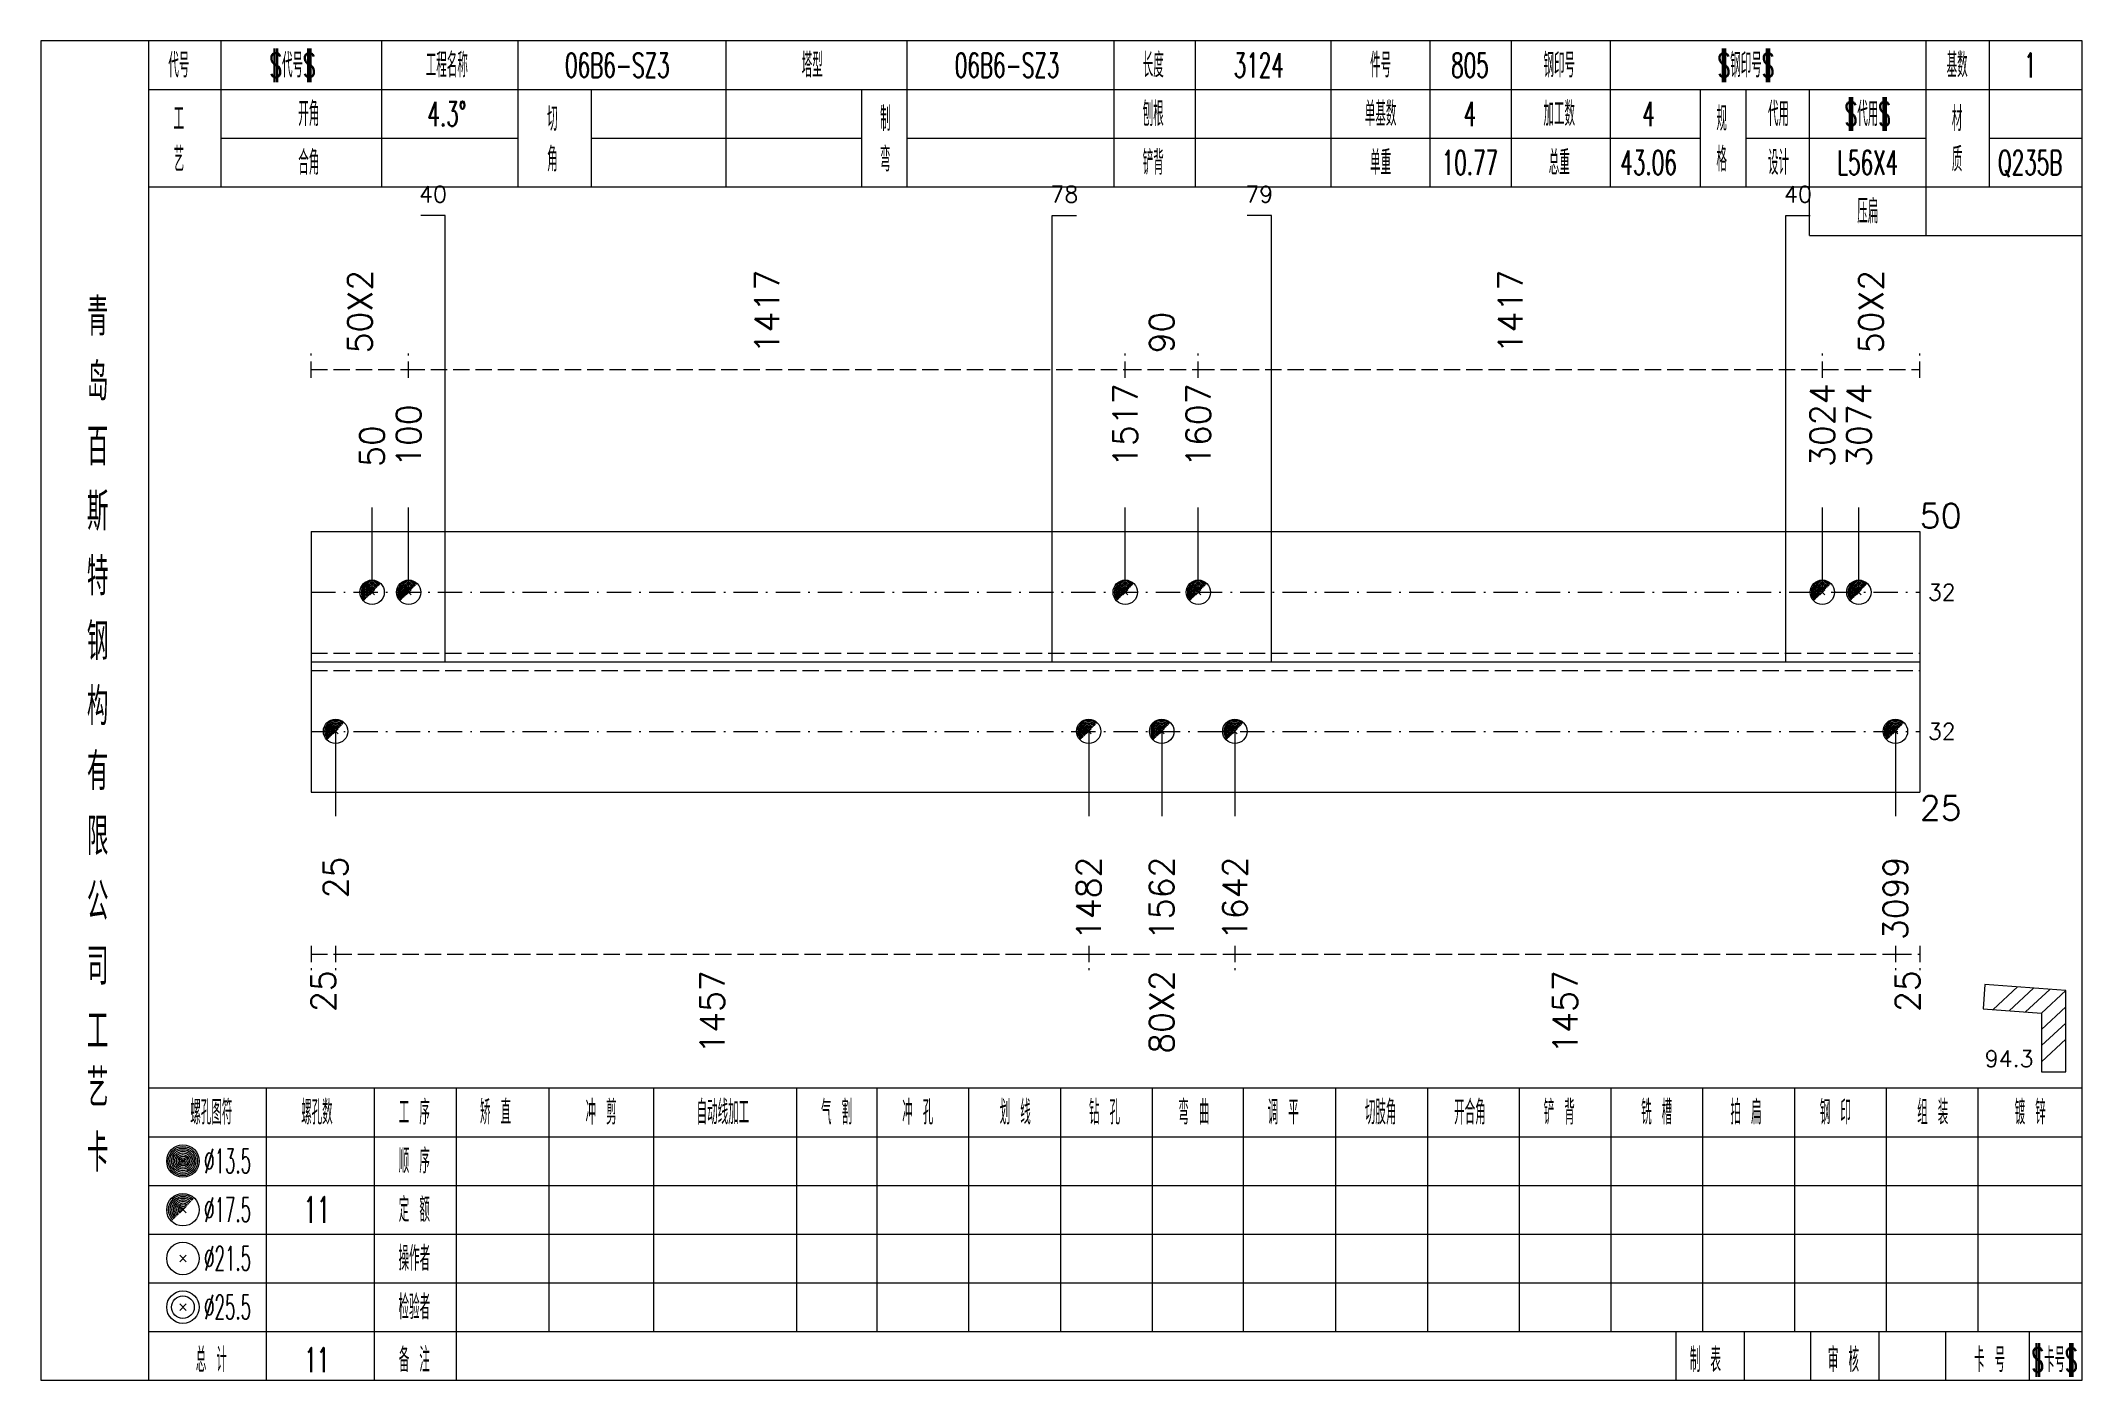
# Model space of a CAD drawing. Extents: x -533 to 8774, y 0 to 7979.
# Drawn here: x 2811.2 to 3062.6, y 2285.4 to 2450.4 of the extents above; entities that cross this region are included whole.
import ezdxf
from ezdxf.enums import TextEntityAlignment as Align

# ---------------------------------------------------------------- set-up
doc = ezdxf.new("R2010")
doc.units = 0
doc.header["$MEASUREMENT"] = 0
doc.linetypes.add('一点画线', pattern=[5.2, 3, -1, 0.2, -1])
doc.linetypes.add('虚线', pattern=[2.75, 2, -0.75])
doc.layers.get('0').update_dxf_attribs({"linetype": 'CONTINUOUS', "lineweight": 25})
for name, color, linetype, lineweight in [('1', 7, 'CONTINUOUS', 25), ('2', 7, 'CONTINUOUS', 25), ('4', 7, 'CONTINUOUS', 25), ('5', 7, 'CONTINUOUS', 25)]:
    doc.layers.add(name, color=color, linetype=linetype, lineweight=lineweight)
doc.styles.get("Standard").update_dxf_attribs({"font": 'simplex.shx', "width": 0.7, "height": 3, "bigfont": 'gbhzfs.shx'})

msp = doc.modelspace()

# ---------------------------------------------------------------- texts
at = {"color": 8, "linetype": 'Continuous', "lineweight": 9}
for s, p in [('50X2', (2850.5, 2411.86)), ('1417', (2900.63, 2411.86)), ('1417', (2992.18, 2411.86)), ('50X2', (3036.6, 2411.86)), ('90', (2949.25, 2411.86))]:
    msp.add_text(s, height=3, rotation=90, dxfattribs=at).set_placement(p, align=Align.MIDDLE_LEFT)
at = {"color": 7, "linetype": 'Continuous', "lineweight": 13}
for s, p in [('1517', (2944.75, 2397.86)), ('1607', (2953.75, 2397.86)), ('3024', (3030.6, 2397.86)), ('3074', (3035.1, 2397.86)), ('100', (2856.5, 2397.86)), ('50', (2852, 2397.86))]:
    msp.add_text(s, height=3, rotation=90, dxfattribs=at).set_placement(p, align=Align.MIDDLE_LEFT)
for s, height, p in [('50', 3, (3042.6, 2391.86)), ('32', 2, (3043.6, 2382.43)), ('32', 2, (3043.6, 2365.29))]:
    msp.add_text(s, height=height, dxfattribs=at).set_placement(p, align=Align.MIDDLE_LEFT)
at = {"color": 8, "linetype": 'Continuous', "lineweight": 9}
for s, p in [('25', (2846, 2335.86)), ('1457', (2893.88, 2335.86)), ('80X2', (2949.25, 2335.86)), ('1457', (2998.93, 2335.86)), ('25', (3041.1, 2335.86))]:
    msp.add_text(s, height=3, rotation=90, dxfattribs=at).set_placement(p, align=Align.MIDDLE_RIGHT)
at = {"layer": '1', "color": 7, "linetype": 'Continuous', "lineweight": 13}
msp.add_text('25', height=3, dxfattribs=at).set_placement((3042.6, 2355.86), align=Align.MIDDLE_LEFT)
for s, p in [('25', (2847.5, 2349.86)), ('1482', (2940.25, 2349.86)), ('1562', (2949.25, 2349.86)), ('1642', (2958.25, 2349.86)), ('3099', (3039.6, 2349.86))]:
    msp.add_text(s, height=3, rotation=90, dxfattribs=at).set_placement(p, align=Align.MIDDLE_RIGHT)
at = {"layer": '2', "color": 7, "linetype": 'Continuous', "lineweight": 13}
for s, p in [('40', (2859.5, 2429.86)), ('78', (2937.25, 2429.86)), ('79', (2961.25, 2429.86)), ('40', (3027.6, 2429.86))]:
    msp.add_text(s, height=2, dxfattribs=at).set_placement(p, align=Align.BOTTOM_CENTER)
msp.add_text('94.3', height=2, dxfattribs=at).set_placement((3056.6, 2323.36), align=Align.BOTTOM_RIGHT)
at = {"layer": '4', "color": 1, "linetype": 'Continuous', "lineweight": 13}
for s, height, width, p in [('代号', 3, 0.6, (2828.2, 2447.36)), ('$代号$', 3, 0.6, (2842.2, 2447.36)), ('工程名称', 3, 0.6, (2861.2, 2447.36)), ('06B6-SZ3', 3, 0.6, (2882.2, 2447.36)), ('塔型', 3, 0.6, (2906.2, 2447.36)), ('06B6-SZ3', 3, 0.6, (2930.2, 2447.36)), ('长度', 3, 0.6, (2948.2, 2447.36)), ('3124', 3, 0.6, (2961.2, 2447.36)), ('件号', 3, 0.6, (2976.2, 2447.36)), ('805', 3, 0.6, (2987.2, 2447.36)), ('钢印号', 3, 0.6, (2998.2, 2447.36)), ('$钢印号$', 3, 0.6, (3021.2, 2447.36)), ('基数', 3, 0.6, (3047.2, 2447.36)), ('1', 3, 0.6, (3056.2, 2447.36)), ('工', 3, 0.6, (2828.2, 2440.76)), ('开角', 3, 0.6, (2844.2, 2441.36)), ('4.3%%d', 3, 0.6, (2861.2, 2441.36)), ('切', 3, 0.6, (2874.2, 2440.76)), ('制', 3, 0.6, (2915.2, 2440.76)), ('刨根', 3, 0.6, (2948.2, 2441.36)), ('单基数', 3, 0.6, (2976.2, 2441.36)), ('4', 3, 0.6, (2987.2, 2441.36)), ('加工数', 3, 0.6, (2998.2, 2441.36)), ('4', 3, 0.6, (3009.2, 2441.36)), ('规', 3, 0.6, (3018.2, 2440.76)), ('代用', 3, 0.6, (3025.2, 2441.36)), ('$代用$', 3, 0.6, (3036.2, 2441.36)), ('材', 3, 0.6, (3047.2, 2440.76)), ('艺', 3, 0.6, (2828.2, 2435.76)), ('合角', 3, 0.6, (2844.2, 2435.36)), ('角', 3, 0.6, (2874.2, 2435.76)), ('弯', 3, 0.6, (2915.2, 2435.76)), ('铲背', 3, 0.6, (2948.2, 2435.36)), ('单重', 3, 0.6, (2976.2, 2435.36)), ('10.77', 3, 0.6, (2987.2, 2435.36)), ('总重', 3, 0.6, (2998.2, 2435.36)), ('43.06', 3, 0.6, (3009.2, 2435.36)), ('格', 3, 0.6, (3018.2, 2435.76)), ('设计', 3, 0.6, (3025.2, 2435.36)), ('L56X4', 3, 0.6, (3036.2, 2435.36)), ('质', 3, 0.6, (3047.2, 2435.76)), ('Q235B', 3, 0.6, (3056.2, 2435.36)), ('压扁', 3, 0.6, (3036.2, 2429.36)), ('青', 4.6, 0.8, (2818.2, 2416.36)), ('岛', 4.6, 0.8, (2818.2, 2408.36)), ('百', 4.6, 0.8, (2818.2, 2400.36)), ('斯', 4.6, 0.8, (2818.2, 2392.36)), ('特', 4.6, 0.8, (2818.2, 2384.36)), ('钢', 4.6, 0.8, (2818.2, 2376.36)), ('构', 4.6, 0.8, (2818.2, 2368.36)), ('有', 4.6, 0.8, (2818.2, 2360.36)), ('限', 4.6, 0.8, (2818.2, 2352.36)), ('公', 4.6, 0.8, (2818.2, 2344.36)), ('司', 4.6, 0.8, (2818.2, 2336.36)), ('工', 4.6, 0.8, (2818.2, 2328.36)), ('艺', 4.6, 0.8, (2818.2, 2321.36)), ('螺孔图符', 3, 0.6, (2832.2, 2318.36)), ('螺孔数', 3, 0.6, (2845.2, 2318.36)), ('工 序', 3, 0.6, (2857.2, 2318.36)), ('矫 直', 3, 0.6, (2867.2, 2318.36)), ('冲 剪', 3, 0.6, (2880.2, 2318.36)), ('自动线加工', 3, 0.6, (2895.2, 2318.36)), ('气 割', 3, 0.6, (2909.2, 2318.36)), ('冲 孔', 3, 0.6, (2919.2, 2318.36)), ('划 线', 3, 0.6, (2931.2, 2318.36)), ('钻 孔', 3, 0.6, (2942.2, 2318.36)), ('弯 曲', 3, 0.6, (2953.2, 2318.36)), ('调 平', 3, 0.6, (2964.2, 2318.36)), ('切肢角', 3, 0.6, (2976.2, 2318.36)), ('开合角', 3, 0.6, (2987.2, 2318.36)), ('铲 背', 3, 0.6, (2998.2, 2318.36)), ('铣 槽', 3, 0.6, (3010.2, 2318.36)), ('拍 扁', 3, 0.6, (3021.2, 2318.36)), ('钢 印', 3, 0.6, (3032.2, 2318.36)), ('组 装', 3, 0.6, (3044.2, 2318.36)), ('镀 锌', 3, 0.6, (3056.2, 2318.36)), ('卡', 4.6, 0.8, (2818.2, 2313.36)), ('%%C13.5', 3, 0.5, (2834.2, 2312.36)), ('顺 序', 3, 0.6, (2857.2, 2312.36)), ('%%C17.5', 3, 0.5, (2834.2, 2306.36)), ('11', 3.2, 0.6, (2845.2, 2306.36)), ('定 额', 3, 0.6, (2857.2, 2306.36)), ('%%C21.5', 3, 0.5, (2834.2, 2300.36)), ('操作者', 3, 0.6, (2857.2, 2300.36)), ('%%C25.5', 3, 0.5, (2834.2, 2294.36)), ('检验者', 3, 0.6, (2857.2, 2294.36)), ('总 计', 3, 0.6, (2832.2, 2287.86)), ('11', 3, 0.6, (2845.2, 2287.86)), ('备 注', 3, 0.6, (2857.2, 2287.86)), ('制 表', 3, 0.6, (3016.2, 2287.86)), ('审 核', 3, 0.6, (3033.2, 2287.86)), ('卡 号', 3, 0.6, (3051.2, 2287.86)), ('$卡号$', 3, 0.6, (3059.2, 2287.86))]:
    msp.add_text(s, height=height, dxfattribs=dict(at, width=width)).set_placement(p, align=Align.MIDDLE_CENTER)

# ---------------------------------------------------------------- blocks, each defined once
blk = doc.blocks.new('孔17.5')
at = {"layer": '5', "color": 7, "linetype": 'Continuous', "lineweight": 0}
for p, q in [((-0.2, -0.2), (0.2, 0.2)), ((-0.2, 0.2), (0.2, -0.2))]:
    blk.add_line(p, q, dxfattribs=at)
at = {"layer": '5', "color": 7, "linetype": 'Continuous', "lineweight": 13}
blk.add_circle((0, 0), 1, dxfattribs=at)
for radius in [0.9, 0.8, 0.7, 0.6, 0.5, 0.4, 0.3, 0.2, 0.1]:
    blk.add_arc((0, 0), radius, 45, 225, dxfattribs=at)

# ---------------------------------------------------------------- linework, layer by layer
at = {"color": 8, "linetype": '虚线', "lineweight": 9}
for p, q in [((2844.5, 2408.86), (2844.5, 2411.86)), ((2856.5, 2408.86), (2856.5, 2411.86)), ((2856.5, 2408.86), (2856.5, 2411.86)), ((2944.75, 2408.86), (2944.75, 2411.86)), ((2944.75, 2408.86), (2944.75, 2411.86)), ((2953.75, 2408.86), (2953.75, 2411.86)), ((2953.75, 2408.86), (2953.75, 2411.86)), ((3030.6, 2408.86), (3030.6, 2411.86)), ((3030.6, 2408.86), (3030.6, 2411.86)), ((3042.6, 2408.86), (3042.6, 2411.86)), ((2844.5, 2409.86), (2856.5, 2409.86)), ((2856.5, 2409.86), (2944.75, 2409.86)), ((2944.75, 2409.86), (2953.75, 2409.86)), ((2953.75, 2409.86), (3030.6, 2409.86)), ((3030.6, 2409.86), (3042.6, 2409.86)), ((2844.5, 2338.86), (2844.5, 2335.86)), ((2847.5, 2338.86), (2847.5, 2335.86)), ((2847.5, 2338.86), (2847.5, 2335.86)), ((2940.25, 2338.86), (2940.25, 2335.86)), ((2940.25, 2338.86), (2940.25, 2335.86)), ((2958.25, 2338.86), (2958.25, 2335.86)), ((2958.25, 2338.86), (2958.25, 2335.86)), ((3039.6, 2338.86), (3039.6, 2335.86)), ((3039.6, 2338.86), (3039.6, 2335.86)), ((3042.6, 2338.86), (3042.6, 2335.86)), ((2844.5, 2337.86), (2847.5, 2337.86)), ((2847.5, 2337.86), (2940.25, 2337.86)), ((2940.25, 2337.86), (2958.25, 2337.86)), ((2958.25, 2337.86), (3039.6, 2337.86)), ((3039.6, 2337.86), (3042.6, 2337.86))]:
    msp.add_line(p, q, dxfattribs=at)
at = {"color": 7, "linetype": 'Continuous', "lineweight": 13}
for p, q in [((2852, 2382.43), (2852, 2392.86)), ((2856.5, 2382.43), (2856.5, 2392.86)), ((2944.75, 2382.43), (2944.75, 2392.86)), ((2953.75, 2382.43), (2953.75, 2392.86)), ((3030.6, 2382.43), (3030.6, 2392.86)), ((3035.1, 2382.43), (3035.1, 2392.86)), ((2847.5, 2365.29), (2847.5, 2354.86)), ((2940.25, 2365.29), (2940.25, 2354.86)), ((2949.25, 2365.29), (2949.25, 2354.86)), ((2958.25, 2365.29), (2958.25, 2354.86)), ((3039.6, 2365.29), (3039.6, 2354.86))]:
    msp.add_line(p, q, dxfattribs=at)
at = {"color": 7, "linetype": 'Continuous', "lineweight": 18}
for p, q in [((2844.5, 2389.93), (2844.5, 2357.79)), ((2844.5, 2389.93), (3042.6, 2389.93)), ((3042.6, 2389.93), (3042.6, 2357.79)), ((2844.5, 2373.86), (3042.6, 2373.86))]:
    msp.add_line(p, q, dxfattribs=at)
at = {"color": 3, "linetype": '一点画线', "lineweight": 13}
for p, q in [((2844.5, 2382.43), (3042.6, 2382.43)), ((2844.5, 2365.29), (3042.6, 2365.29))]:
    msp.add_line(p, q, dxfattribs=at)
at = {"color": 1, "linetype": '虚线', "lineweight": 18}
for p, q in [((2844.5, 2374.93), (3042.6, 2374.93)), ((2844.5, 2372.79), (3042.6, 2372.79))]:
    msp.add_line(p, q, dxfattribs=at)
at = {"layer": '1', "color": 7, "linetype": 'Continuous', "lineweight": 18}
msp.add_line((2844.5, 2357.79), (3042.6, 2357.79), dxfattribs=at)
at = {"layer": '2', "color": 7, "linetype": 'Continuous', "lineweight": 13}
for p, q in [((2861, 2428.86), (2858, 2428.86)), ((2861, 2373.86), (2861, 2428.86)), ((2935.75, 2373.86), (2935.75, 2428.86)), ((2935.75, 2428.86), (2938.75, 2428.86)), ((2962.75, 2428.86), (2959.75, 2428.86)), ((2962.75, 2373.86), (2962.75, 2428.86)), ((3026.1, 2373.86), (3026.1, 2428.86)), ((3026.1, 2428.86), (3029.1, 2428.86)), ((3050.63, 2334.11), (3050.4, 2331.12)), ((3060.6, 2333.36), (3050.63, 2334.11)), ((3051.62, 2331.03), (3054.62, 2333.81)), ((3053.61, 2330.88), (3056.61, 2333.66)), ((3055.61, 2330.73), (3058.61, 2333.51)), ((3057.6, 2330.58), (3060.6, 2333.36)), ((3060.6, 2323.36), (3060.6, 2333.36)), ((3050.4, 2331.12), (3057.6, 2330.58)), ((3057.6, 2328.58), (3060.6, 2331.36)), ((3057.6, 2330.58), (3057.6, 2323.36)), ((3057.6, 2326.58), (3060.6, 2329.36)), ((3057.6, 2324.58), (3060.6, 2327.36)), ((3057.6, 2323.36), (3060.6, 2323.36))]:
    msp.add_line(p, q, dxfattribs=at)
at = {"layer": '4', "color": 1, "linetype": 'Continuous', "lineweight": 18}
for p, q in [((2824.5, 2285.36), (2824.5, 2450.36)), ((2833.4, 2432.36), (2833.4, 2450.36)), ((2853.2, 2432.36), (2853.2, 2450.36)), ((2870, 2432.36), (2870, 2450.36)), ((2895.6, 2432.36), (2895.6, 2450.36)), ((2917.9, 2432.36), (2917.9, 2450.36)), ((2943.4, 2432.36), (2943.4, 2450.36)), ((2953.4, 2432.36), (2953.4, 2450.36)), ((2970.1, 2432.36), (2970.1, 2450.36)), ((2982.3, 2432.36), (2982.3, 2450.36)), ((2992.3, 2432.36), (2992.3, 2450.36)), ((3004.5, 2432.36), (3004.5, 2450.36)), ((3043.4, 2426.36), (3043.4, 2450.36)), ((3051.2, 2432.36), (3051.2, 2450.36)), ((2824.5, 2444.36), (3062.6, 2444.36)), ((2879, 2432.36), (2879, 2444.36)), ((2912.3, 2432.36), (2912.3, 2444.36)), ((3015.6, 2432.36), (3015.6, 2444.36)), ((3021.2, 2432.36), (3021.2, 2444.36)), ((3029, 2426.36), (3029, 2444.36)), ((2833.4, 2438.36), (2870, 2438.36)), ((2879, 2438.36), (2912.3, 2438.36)), ((2917.9, 2438.36), (3015.6, 2438.36)), ((3021.2, 2438.36), (3043.4, 2438.36)), ((3051.2, 2438.36), (3062.6, 2438.36)), ((2824.5, 2432.36), (3062.6, 2432.36)), ((3029, 2426.36), (3062.6, 2426.36)), ((2824.5, 2321.36), (3062.6, 2321.36)), ((2839, 2285.36), (2839, 2321.36)), ((2852.3, 2285.36), (2852.3, 2321.36)), ((2862.4, 2285.36), (2862.4, 2321.36)), ((2873.8, 2291.36), (2873.8, 2321.36)), ((2886.7, 2291.36), (2886.7, 2321.36)), ((2904.3, 2291.36), (2904.3, 2321.36)), ((2914.2, 2291.36), (2914.2, 2321.36)), ((2925.5, 2291.36), (2925.5, 2321.36)), ((2936.8, 2291.36), (2936.8, 2321.36)), ((2948.1, 2291.36), (2948.1, 2321.36)), ((2959.3, 2291.36), (2959.3, 2321.36)), ((2970.7, 2291.36), (2970.7, 2321.36)), ((2982, 2291.36), (2982, 2321.36)), ((2993.3, 2291.36), (2993.3, 2321.36)), ((3004.6, 2291.36), (3004.6, 2321.36)), ((3015.9, 2291.36), (3015.9, 2321.36)), ((3027.2, 2291.36), (3027.2, 2321.36)), ((3038.5, 2291.36), (3038.5, 2321.36)), ((3049.8, 2291.36), (3049.8, 2321.36)), ((2824.5, 2315.36), (3062.6, 2315.36)), ((2824.5, 2309.36), (3062.6, 2309.36)), ((2824.5, 2303.36), (3062.6, 2303.36)), ((2824.5, 2297.36), (3062.6, 2297.36)), ((2824.5, 2291.36), (3062.6, 2291.36)), ((3012.6, 2285.36), (3012.6, 2291.36)), ((3021, 2285.36), (3021, 2291.36)), ((3029.2, 2285.36), (3029.2, 2291.36)), ((3037.6, 2285.36), (3037.6, 2291.36)), ((3045.8, 2285.36), (3045.8, 2291.36)), ((3056.1, 2285.36), (3056.1, 2291.36))]:
    msp.add_line(p, q, dxfattribs=at)
at = {"layer": '4', "color": 7, "linetype": 'Continuous', "lineweight": 13}
for p, q in [((2828.5, 2312.16), (2828.9, 2312.56)), ((2828.9, 2312.16), (2828.5, 2312.56)), ((2828.3, 2299.96), (2829.1, 2300.76)), ((2829.1, 2299.96), (2828.3, 2300.76)), ((2828.3, 2293.96), (2829.1, 2294.76)), ((2829.1, 2293.96), (2828.3, 2294.76))]:
    msp.add_line(p, q, dxfattribs=at)
at = {"layer": '4', "color": 7, "linetype": 'Continuous', "lineweight": 0}
for p, q in [((2828.3, 2305.96), (2829.1, 2306.76)), ((2828.3, 2306.76), (2829.1, 2305.96))]:
    msp.add_line(p, q, dxfattribs=at)
at = {"layer": '4', "color": 1, "linetype": 'Continuous', "lineweight": 18}
msp.add_lwpolyline([(2811.2, 2450.36), (2811.2, 2285.36), (3062.6, 2285.36), (3062.6, 2450.36)], close=True, dxfattribs=at)
at = {"layer": '4', "color": 7, "linetype": 'Continuous', "lineweight": 13}
for centre, radius in [((2828.7, 2312.36), 2), ((2828.7, 2312.36), 1.8), ((2828.7, 2312.36), 1.6), ((2828.7, 2312.36), 1.4), ((2828.7, 2312.36), 1.2), ((2828.7, 2312.36), 1), ((2828.7, 2312.36), 0.8), ((2828.7, 2312.36), 0.6), ((2828.7, 2312.36), 0.4), ((2828.7, 2312.36), 0.2), ((2828.7, 2306.36), 2), ((2828.7, 2300.36), 2), ((2828.7, 2294.36), 2), ((2828.7, 2294.36), 1.4)]:
    msp.add_circle(centre, radius, dxfattribs=at)
for radius in [1.8, 1.6, 1.4, 1.2, 1, 0.8, 0.6, 0.4, 0.2]:
    msp.add_arc((2828.7, 2306.36), radius, 45, 225, dxfattribs=at)

# ---------------------------------------------------------------- block references
at = {"color": 7, "linetype": 'Continuous', "lineweight": 13, "xscale": 1.5, "yscale": 1.5, "zscale": 1.5}
for p in [(2852, 2382.43), (2856.5, 2382.43), (2944.75, 2382.43), (2953.75, 2382.43), (3030.6, 2382.43), (3035.1, 2382.43)]:
    msp.add_blockref('孔17.5', p, dxfattribs=at)
at = {"layer": '1', "color": 7, "linetype": 'Continuous', "lineweight": 13, "xscale": 1.5, "yscale": 1.5, "zscale": 1.5}
for p in [(2847.5, 2365.29), (2940.25, 2365.29), (2949.25, 2365.29), (2958.25, 2365.29), (3039.6, 2365.29)]:
    msp.add_blockref('孔17.5', p, dxfattribs=at)

msp.set_redraw_order([(e.dxf.handle, doc.entitydb.next_handle()) for e in msp.query("TEXT MTEXT ATTDEF DIMENSION ARC_DIMENSION")])  # texts and dimensions are drawn at this point

doc.saveas('drawing.dxf')
